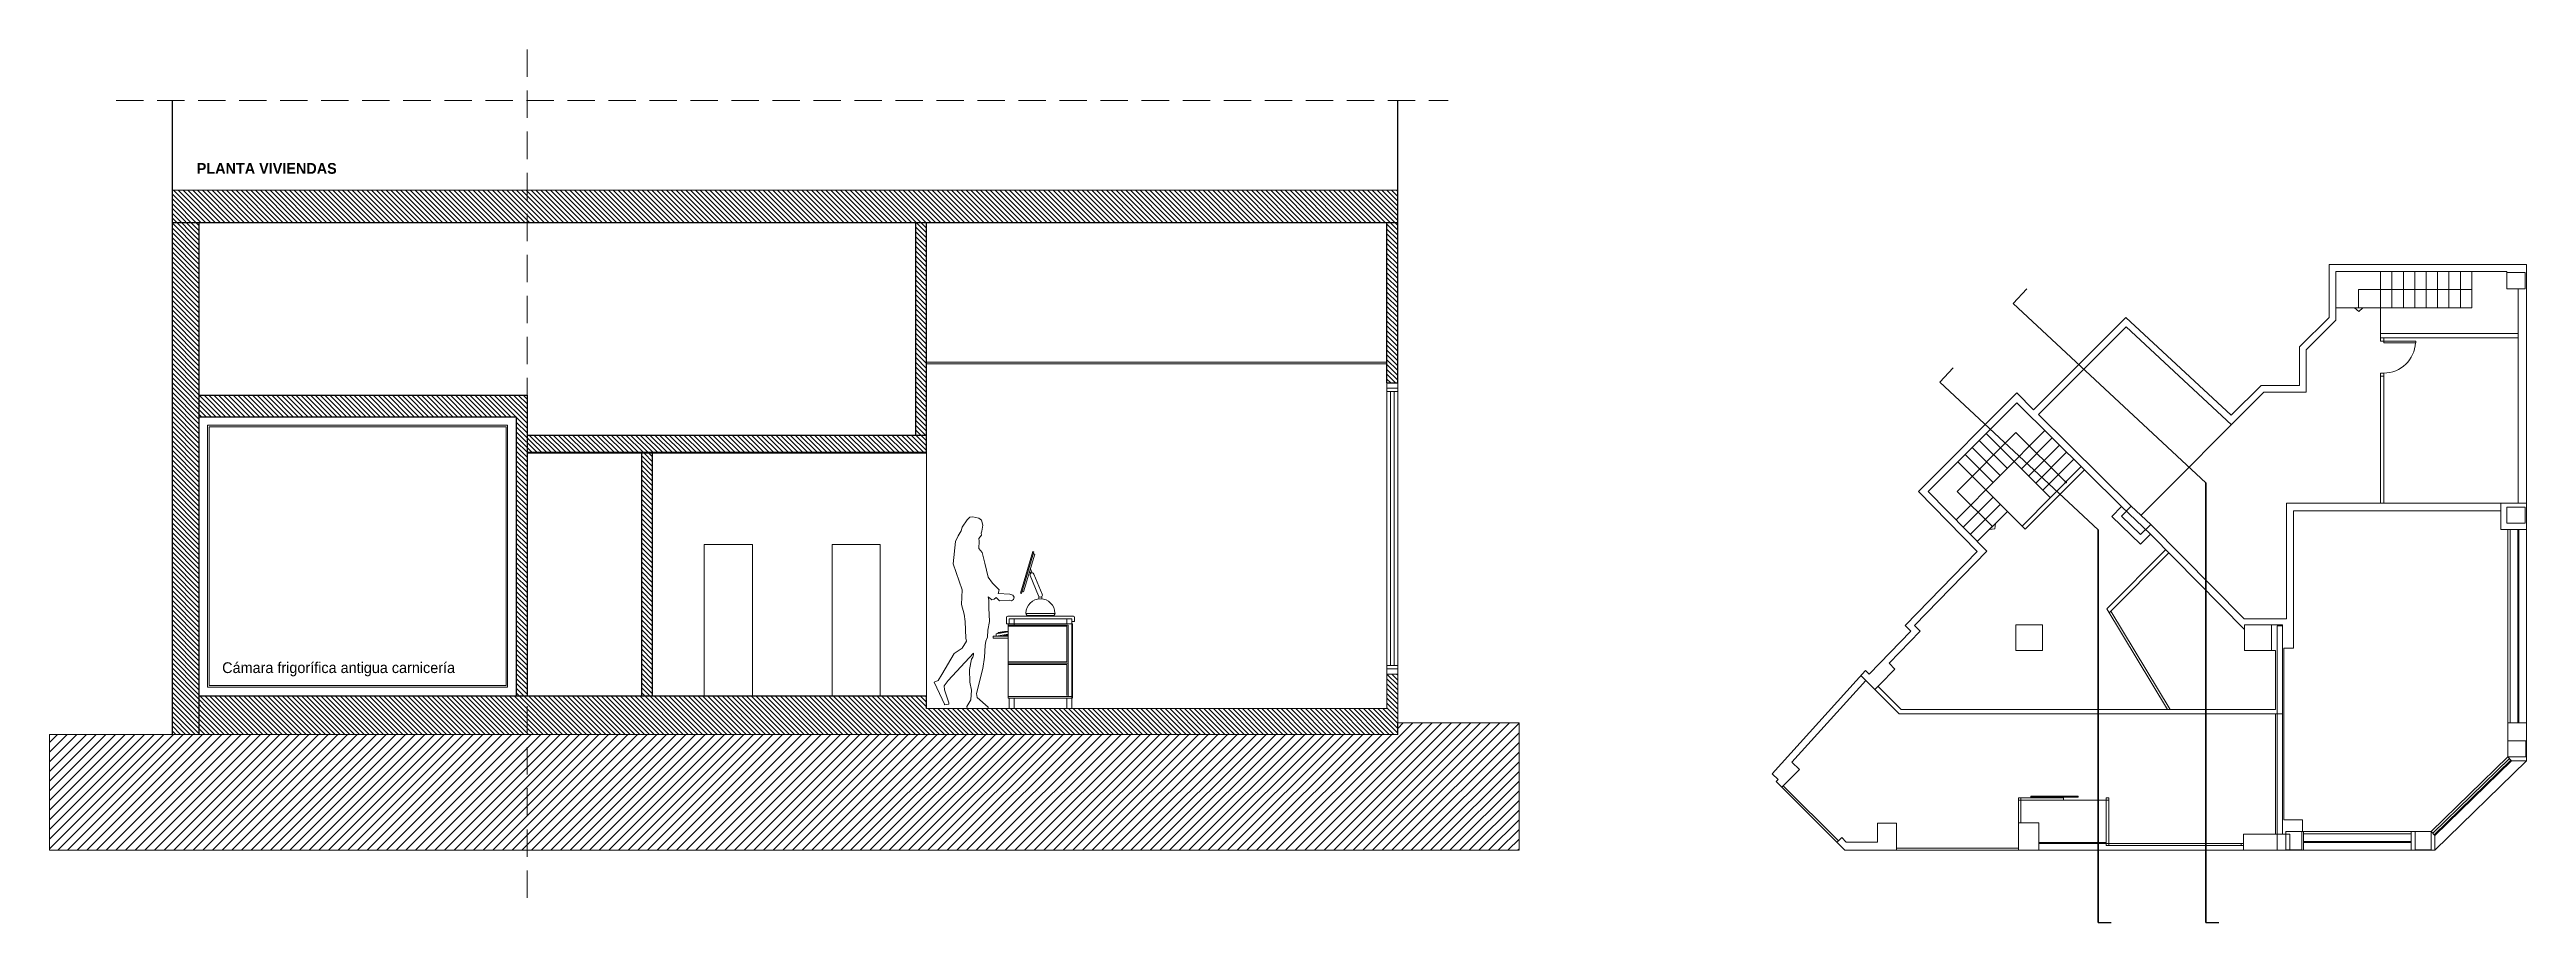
# Model space of a CAD drawing. Header units: millimetres. Extents: x -177 to 251, y 63 to 264.
# Drawn here: x 202.69 to 225.7, y 100.98 to 109.08 of the extents above; entities that cross this region are included whole.
import ezdxf

# ---------------------------------------------------------------- set-up
doc = ezdxf.new("R2010")
doc.units = ezdxf.units.MM
doc.header["$LTSCALE"] = 0.01
doc.linetypes.add('TRAZOS', pattern=[19.05, 12.7, -6.35])
doc.layers.get('0').update_dxf_attribs({"color": 2, "lineweight": 0})
for name, color, linetype, lineweight in [('ARQ_AUXILIARES', 4, 'Continuous', 0), ('ARQ_DISCONTINUAS', 6, 'TRAZOS', 5), ('ARQ_MOBILIARIO', 102, 'Continuous', 5), ('ARQ_PROYECCION', 3, 'Continuous', 9), ('ARQ_PROYECCION 1', 3, 'Continuous', 13), ('ARQ_PROYECCION 2', 5, 'Continuous', 5), ('ARQ_SECCION', 1, 'Continuous', 25), ('TEX_TEXTOS', 7, 'Continuous', 5)]:
    doc.layers.add(name, color=color, linetype=linetype, lineweight=lineweight)
doc.layers.add('ARQ_COTAS', color=7, linetype='Continuous', lineweight=5, true_color=0x581323)
doc.layers.get('ARQ_COTAS').off()
doc.styles.get("Standard").update_dxf_attribs({"font": 'GOTHIC.TTF'})

msp = doc.modelspace()

# ---------------------------------------------------------------- texts
at = {"layer": 'TEX_TEXTOS', "char_height": 0.1, "attachment_point": 1}
for s, width, insert in [('\\pi0.32522;{\\fCentury Gothic|b1|i0|c0|p34;PLANTA VIVIENDAS}', 1.89911, (203.732, 108.028)), ('\\pi0.21669;Cámara frigorífica antigua carnicería', 2.94019, (204.077, 103.393))]:
    msp.add_mtext_dynamic_manual_height_columns(s, width=width, gutter_width=12.5, heights=[1.347], dxfattribs=dict(at, insert=insert))

# ---------------------------------------------------------------- blocks, each defined once
blk = doc.blocks.new('FEWFWEFEWFFWEF')
h = blk.add_hatch()
h.set_pattern_fill('ANSI31', color=256, scale=0.1, angle=45, style=0)
h.set_pattern_definition([(90, (17.930634, 26.390706), (-0.0125, 2e-18), [])])
edge = h.paths.add_edge_path()
edge.add_line((31.652, 31.416), (31.402, 31.416))
edge.add_ellipse((31.419, 31.438), major_axis=(-0.0198, 0.0198), ratio=1, start_angle=95.4599, end_angle=135)
edge.add_line((31.419, 31.41), (31.634, 31.41))
edge.add_ellipse((31.634, 31.438), major_axis=(0.0198, 0.0198), ratio=1, start_angle=225, end_angle=264.5401)
for p, q in [((31.579, 31.985), (31.593, 31.989)), ((31.683, 31.637), (31.579, 31.985)), ((31.587, 32.008), (31.597, 32.011)), ((31.703, 31.622), (31.587, 32.008)), ((31.713, 31.625), (31.597, 32.011)), ((31.51, 31.613), (31.587, 31.801)), ((31.623, 31.787), (31.545, 31.599)), ((31.605, 31.813), (31.619, 31.849)), ((31.619, 31.807), (31.626, 31.826)), ((31.515, 31.571), (31.515, 31.592)), ((31.541, 31.571), (31.541, 31.592)), ((31.697, 31.641), (31.683, 31.637)), ((31.713, 31.625), (31.703, 31.622)), ((31.391, 31.436), (31.662, 31.436)), ((31.402, 31.416), (31.652, 31.416)), ((31.419, 31.41), (31.634, 31.41))]:
    blk.add_line(p, q)
for centre, radius, start, end in [((31.605, 31.794), 0.0192, 337.6472, 157.6472), ((31.527, 31.436), 0.135, 0.8343, 179.1657), ((31.528, 31.606), 0.0192, 157.6472, 337.6472), ((31.419, 31.438), 0.0279, 179.1657, 270), ((31.634, 31.438), 0.0279, 270, 0.8343)]:
    blk.add_arc(centre, radius, start, end)
blk = doc.blocks.new('ylyfl')
at = {"layer": 'ARQ_MOBILIARIO'}
for p, q in [((205.364, 72.566), (205.378, 72.612)), ((205.373, 72.511), (205.364, 72.566)), ((205.373, 72.511), (205.38, 72.494)), ((205.401, 72.632), (205.378, 72.612)), ((205.38, 72.494), (205.378, 72.475)), ((205.378, 72.475), (205.401, 72.443)), ((205.456, 72.644), (205.401, 72.632)), ((205.484, 72.641), (205.456, 72.644)), ((205.484, 72.641), (205.509, 72.617)), ((205.509, 72.617), (205.556, 72.548)), ((205.556, 72.548), (205.565, 72.513)), ((205.565, 72.513), (205.593, 72.469)), ((205.37, 72.314), (205.347, 72.213)), ((205.4, 72.35), (205.37, 72.314)), ((205.401, 72.443), (205.399, 72.417)), ((205.399, 72.417), (205.4, 72.35)), ((205.593, 72.469), (205.618, 72.416)), ((205.618, 72.416), (205.641, 72.208)), ((205.214, 71.966), (205.276, 72.029)), ((205.315, 72.083), (205.276, 72.029)), ((205.347, 72.213), (205.315, 72.083)), ((205.641, 72.208), (205.555, 71.968)), ((205.073, 71.899), (205.085, 71.916)), ((205.08, 71.876), (205.073, 71.899)), ((205.097, 71.865), (205.08, 71.876)), ((205.085, 71.916), (205.112, 71.927)), ((205.112, 71.871), (205.097, 71.865)), ((205.112, 71.927), (205.223, 71.934)), ((205.209, 71.865), (205.112, 71.871)), ((205.241, 71.897), (205.209, 71.865)), ((205.223, 71.934), (205.214, 71.966)), ((205.258, 71.879), (205.241, 71.897)), ((205.282, 71.873), (205.258, 71.879)), ((205.282, 71.873), (205.314, 71.903)), ((205.302, 71.673), (205.307, 71.8)), ((205.307, 71.871), (205.314, 71.903)), ((205.307, 71.8), (205.307, 71.871)), ((205.562, 71.83), (205.538, 71.74)), ((205.555, 71.968), (205.562, 71.83)), ((205.319, 71.592), (205.302, 71.673)), ((205.321, 71.526), (205.319, 71.592)), ((205.527, 71.673), (205.523, 71.519)), ((205.538, 71.74), (205.527, 71.673)), ((205.337, 71.491), (205.321, 71.526)), ((205.344, 71.449), (205.337, 71.491)), ((205.348, 71.343), (205.344, 71.449)), ((205.365, 71.237), (205.348, 71.343)), ((205.451, 71.363), (205.45, 71.378)), ((205.45, 71.378), (205.685, 71.124)), ((205.458, 71.342), (205.451, 71.363)), ((205.468, 71.324), (205.458, 71.342)), ((205.489, 71.228), (205.468, 71.324)), ((205.523, 71.519), (205.516, 71.489)), ((205.516, 71.489), (205.555, 71.424)), ((205.555, 71.424), (205.632, 71.376)), ((205.632, 71.376), (205.744, 71.18)), ((205.422, 71.005), (205.365, 71.237)), ((205.485, 71.108), (205.471, 71.034)), ((205.489, 71.228), (205.485, 71.108)), ((205.724, 71.074), (205.685, 71.124)), ((205.815, 71.109), (205.718, 70.899)), ((205.744, 71.18), (205.779, 71.124)), ((205.779, 71.124), (205.815, 71.109)), ((205.314, 70.864), (205.316, 70.878)), ((205.344, 70.864), (205.314, 70.864)), ((205.316, 70.878), (205.416, 70.968)), ((205.509, 70.864), (205.344, 70.864)), ((205.416, 70.968), (205.422, 71.005)), ((205.471, 71.034), (205.477, 70.945)), ((205.477, 70.945), (205.512, 70.885)), ((205.512, 70.885), (205.509, 70.864)), ((205.68, 70.906), (205.681, 70.919)), ((205.68, 70.906), (205.722, 70.898)), ((205.681, 70.919), (205.721, 71.039)), ((205.721, 71.039), (205.724, 71.074))]:
    blk.add_line(p, q, dxfattribs=at)

# ---------------------------------------------------------------- hatches: boundary and pattern name
at = {"layer": 'ARQ_AUXILIARES', "true_color": 0xcfcfcf}
h = msp.add_hatch(dxfattribs=at)
h.set_pattern_fill('LINE', color=254, scale=0.01, angle=315)
h.paths.add_polyline_path([(204.078, 107.475), (203.828, 107.475), (203.828, 102.724), (204.078, 102.724)])
h.paths.add_polyline_path([(207.125, 107.775), (203.828, 107.775), (203.828, 107.475), (207.125, 107.475)])
h.paths.add_polyline_path([(215.212, 107.775), (207.125, 107.775), (207.125, 107.475), (215.212, 107.475)])
h.paths.add_polyline_path([(215.212, 107.475), (215.112, 107.475), (215.112, 105.987), (215.212, 105.987)])
h.paths.add_polyline_path([(210.837, 107.475), (210.737, 107.475), (210.737, 105.503), (210.837, 105.503)])
h.paths.add_polyline_path([(207.125, 105.873), (204.078, 105.873), (204.078, 105.673), (207.025, 105.673), (207.025, 103.083), (207.125, 103.083)])
h.paths.add_polyline_path([(210.837, 105.503), (207.125, 105.503), (207.125, 105.343), (210.837, 105.343)])
h.paths.add_polyline_path([(208.291, 105.333), (208.191, 105.333), (208.191, 103.083), (208.291, 103.083)])
h.paths.add_polyline_path([(207.125, 103.083), (204.078, 103.083), (204.078, 102.724), (207.125, 102.724)])
h.paths.add_polyline_path([(210.837, 103.083), (207.125, 103.083), (207.125, 102.724), (215.212, 102.724), (215.212, 102.831), (215.212, 103.283), (215.112, 103.283), (215.112, 102.963), (212.186, 102.963), (212.186, 102.963), (212.14, 102.963), (211.649, 102.963), (211.649, 102.963), (211.604, 102.963), (210.837, 102.963)])
h = msp.add_hatch(dxfattribs=at)
h.set_pattern_fill('LINE', color=254, scale=0.02, angle=45)
h.paths.add_polyline_path([(207.125, 102.724), (202.69, 102.724), (202.69, 101.648), (207.125, 101.648)])
h.paths.add_polyline_path([(216.339, 102.831), (215.212, 102.831), (215.212, 102.724), (207.125, 102.724), (207.125, 101.648), (216.339, 101.648)])

# ---------------------------------------------------------------- linework, layer by layer
at = {"layer": 'ARQ_DISCONTINUAS', "ltscale": 2}
for p, q in [((207.125, 109.081), (207.125, 101.17)), ((203.309, 108.608), (215.68, 108.608))]:
    msp.add_line(p, q, dxfattribs=at)
at = {"layer": 'ARQ_MOBILIARIO', "ltscale": 10}
for p, q in [((211.58, 103.751), (211.58, 103.81)), ((212.2, 103.82), (211.59, 103.82)), ((212.186, 103.796), (211.604, 103.796)), ((211.604, 103.796), (211.604, 103.751)), ((211.649, 103.796), (211.649, 103.739)), ((212.14, 103.796), (212.14, 103.751)), ((212.186, 103.771), (212.21, 103.771)), ((212.21, 103.771), (212.21, 103.81)), ((211.455, 103.636), (211.455, 103.616)), ((211.455, 103.636), (211.595, 103.636)), ((211.455, 103.616), (211.595, 103.616)), ((211.482, 103.658), (211.595, 103.675)), ((211.482, 103.636), (211.482, 103.658)), ((211.595, 103.653), (211.482, 103.636)), ((211.497, 103.661), (211.501, 103.669)), ((211.536, 103.666), (211.497, 103.661)), ((211.52, 103.671), (211.501, 103.669)), ((211.501, 103.669), (211.517, 103.669)), ((211.517, 103.663), (211.576, 103.672)), ((211.521, 103.672), (211.517, 103.663)), ((211.517, 103.669), (211.517, 103.663)), ((211.517, 103.642), (211.517, 103.636)), ((211.518, 103.636), (211.518, 103.642)), ((211.519, 103.642), (211.519, 103.636)), ((211.536, 103.672), (211.521, 103.672)), ((211.521, 103.664), (211.522, 103.664)), ((211.522, 103.664), (211.522, 103.664)), ((211.522, 103.636), (211.522, 103.642)), ((211.523, 103.664), (211.523, 103.664)), ((211.524, 103.643), (211.524, 103.636)), ((211.525, 103.665), (211.525, 103.664)), ((211.529, 103.665), (211.526, 103.665)), ((211.527, 103.665), (211.527, 103.664)), ((211.541, 103.675), (211.536, 103.666)), ((211.536, 103.666), (211.536, 103.672)), ((211.56, 103.678), (211.541, 103.675)), ((211.556, 103.675), (211.541, 103.675)), ((211.595, 103.646), (211.548, 103.646)), ((211.56, 103.678), (211.556, 103.669)), ((211.556, 103.669), (211.556, 103.675)), ((211.558, 103.648), (211.595, 103.648)), ((211.576, 103.678), (211.56, 103.678)), ((211.58, 103.68), (211.576, 103.672)), ((211.576, 103.672), (211.576, 103.678)), ((211.576, 103.672), (211.576, 103.672)), ((211.58, 103.751), (212.192, 103.751)), ((211.595, 103.68), (211.58, 103.68)), ((212.152, 103.739), (212.152, 103.074)), ((212.192, 103.061), (212.192, 103.751))]:
    msp.add_line(p, q, dxfattribs=at)
at = {"layer": 'ARQ_MOBILIARIO'}
for points in [[(208.769, 104.485), (209.218, 104.485), (209.218, 103.083), (208.769, 103.083)], [(209.958, 104.485), (210.406, 104.485), (210.406, 103.083), (209.958, 103.083)]]:
    msp.add_lwpolyline(points, close=True, dxfattribs=at)
at = {"layer": 'ARQ_MOBILIARIO', "ltscale": 10}
for points in [[(212.186, 103.796), (212.186, 102.963), (212.14, 102.963), (212.14, 103.061)], [(212.19, 103.061), (211.595, 103.061), (211.595, 103.751)], [(211.595, 103.739), (212.152, 103.739)], [(211.595, 103.398), (212.14, 103.398), (212.14, 103.727), (211.595, 103.727)], [(211.595, 103.386), (212.152, 103.386)], [(212.14, 103.086), (212.14, 103.374), (211.595, 103.374)], [(211.595, 103.074), (212.186, 103.074)], [(211.649, 103.061), (211.649, 102.963), (211.604, 102.963), (211.604, 103.061)]]:
    msp.add_lwpolyline(points, dxfattribs=at)
for centre, start, end in [((211.59, 103.81), 90, 180), ((212.2, 103.81), 0, 90)]:
    msp.add_arc(centre, 0.01, start, end, dxfattribs=at)
at = {"layer": 'ARQ_PROYECCION', "ltscale": 0.5}
for p, q in [((223.863, 107.086), (225.697, 107.086)), ((223.863, 106.595), (223.863, 107.086)), ((225.515, 107.022), (223.926, 107.022)), ((223.926, 107.022), (223.926, 106.569)), ((224.341, 107.022), (224.341, 106.374)), ((224.447, 106.684), (224.447, 107.022)), ((224.553, 106.684), (224.553, 107.022)), ((224.659, 106.684), (224.659, 107.022)), ((224.765, 106.684), (224.765, 107.022)), ((224.871, 106.684), (224.871, 107.022)), ((224.977, 106.684), (224.977, 107.022)), ((225.083, 106.684), (225.083, 107.022)), ((225.188, 106.684), (225.188, 107.022)), ((225.515, 106.861), (225.515, 107.022)), ((225.684, 107.01), (225.515, 107.01)), ((225.684, 106.861), (225.684, 107.01)), ((225.697, 102.478), (225.697, 107.086)), ((225.188, 106.853), (224.137, 106.853)), ((224.137, 106.853), (224.137, 106.684)), ((225.515, 106.861), (225.684, 106.861)), ((225.62, 104.871), (225.62, 106.861)), ((221.119, 105.737), (221.976, 106.595)), ((221.976, 106.595), (222.954, 105.686)), ((223.588, 106.32), (223.863, 106.595)), ((223.651, 106.294), (223.926, 106.569)), ((225.188, 106.684), (223.926, 106.684)), ((224.098, 106.684), (224.139, 106.651)), ((224.139, 106.651), (224.176, 106.684)), ((221.164, 105.692), (221.977, 106.506)), ((221.977, 106.506), (222.956, 105.598)), ((223.588, 105.964), (223.588, 106.32)), ((223.651, 106.294), (223.651, 105.9)), ((225.62, 106.446), (224.341, 106.446)), ((225.62, 106.404), (224.341, 106.404)), ((224.341, 106.374), (224.668, 106.374)), ((224.371, 106.404), (224.371, 106.36)), ((224.371, 106.36), (224.668, 106.36)), ((224.668, 106.36), (224.668, 106.374)), ((224.341, 104.871), (224.341, 106.078)), ((224.341, 106.078), (224.371, 106.078)), ((224.371, 104.871), (224.371, 106.078)), ((220.962, 105.893), (220.049, 104.977)), ((221.119, 105.737), (220.962, 105.893)), ((222.115, 104.757), (223.257, 105.9)), ((222.954, 105.686), (223.231, 105.964)), ((223.231, 105.964), (223.588, 105.964)), ((223.651, 105.9), (223.257, 105.9)), ((224.371, 106.048), (224.341, 106.048)), ((220.962, 105.803), (220.139, 104.977)), ((221.935, 104.84), (220.962, 105.803)), ((222.024, 104.841), (221.164, 105.692)), ((220.398, 104.714), (221.224, 105.544)), ((220.409, 104.979), (220.955, 105.527)), ((220.808, 105.126), (220.547, 105.387)), ((220.875, 105.193), (220.613, 105.453)), ((221.274, 104.923), (220.677, 105.517)), ((221.417, 105.066), (220.955, 105.527)), ((221.005, 105.19), (221.291, 105.477)), ((221.073, 105.123), (221.359, 105.41)), ((221.041, 104.628), (220.414, 105.253)), ((220.744, 105.061), (220.482, 105.322)), ((221.011, 104.658), (221.561, 105.21)), ((221.041, 104.628), (221.591, 105.18)), ((221.139, 105.057), (221.425, 105.345)), ((221.205, 104.991), (221.491, 105.279)), ((220.049, 104.977), (220.595, 104.423)), ((220.139, 104.977), (220.684, 104.424)), ((220.736, 104.653), (220.409, 104.979)), ((220.464, 104.647), (220.742, 104.926)), ((220.531, 104.579), (220.809, 104.859)), ((220.596, 104.513), (220.876, 104.793)), ((221.846, 104.747), (221.935, 104.84)), ((222.111, 104.489), (221.846, 104.747)), ((222.206, 104.583), (221.935, 104.84)), ((221.935, 104.84), (221.935, 104.84)), ((221.936, 104.748), (222.024, 104.841)), ((222.111, 104.578), (221.936, 104.748)), ((222.207, 104.673), (222.024, 104.841)), ((222.024, 104.841), (222.024, 104.841)), ((225.697, 104.871), (223.469, 104.871)), ((223.469, 104.871), (223.469, 103.795)), ((223.533, 104.799), (223.533, 103.524)), ((223.533, 104.799), (225.459, 104.799)), ((225.459, 104.871), (225.459, 104.625)), ((225.684, 104.832), (225.515, 104.832)), ((225.515, 104.832), (225.515, 104.684)), ((225.515, 104.684), (225.684, 104.684)), ((225.684, 104.684), (225.684, 104.832)), ((222.207, 104.673), (222.111, 104.578)), ((222.206, 104.583), (222.111, 104.489)), ((223.079, 103.698), (222.206, 104.583)), ((222.206, 104.583), (222.206, 104.583)), ((223.073, 103.795), (222.207, 104.673)), ((222.207, 104.673), (222.207, 104.673)), ((225.459, 104.625), (225.697, 104.625)), ((225.523, 104.625), (225.523, 102.516)), ((225.544, 104.625), (225.544, 102.83)), ((225.616, 104.625), (225.616, 102.83)), ((225.625, 104.625), (225.625, 102.83)), ((220.595, 104.423), (219.925, 103.735)), ((220.684, 104.424), (220.013, 103.735)), ((222.347, 104.44), (221.798, 103.889)), ((222.379, 104.411), (221.821, 103.851)), ((221.798, 103.889), (222.363, 102.955)), ((221.836, 103.867), (222.388, 102.955)), ((223.469, 103.795), (223.073, 103.795)), ((219.977, 103.681), (219.59, 103.284)), ((220.066, 103.681), (219.776, 103.384)), ((219.925, 103.735), (219.977, 103.681)), ((220.013, 103.735), (220.066, 103.681)), ((223.079, 103.742), (223.431, 103.742)), ((223.38, 101.648), (223.38, 103.732)), ((223.431, 103.732), (223.38, 103.732)), ((223.431, 103.742), (223.431, 101.796)), ((219.558, 103.316), (218.69, 102.359)), ((219.59, 103.284), (219.558, 103.316)), ((219.829, 103.329), (219.689, 103.186)), ((219.776, 103.384), (219.829, 103.329)), ((223.367, 103.501), (223.367, 102.955)), ((223.533, 103.524), (223.444, 103.524)), ((223.444, 103.524), (223.444, 101.932)), ((219.56, 103.224), (218.873, 102.467)), ((219.871, 102.913), (219.515, 103.269)), ((219.689, 103.186), (219.643, 103.141)), ((219.889, 102.955), (219.673, 103.171)), ((219.871, 102.913), (223.431, 102.913)), ((223.367, 102.955), (219.889, 102.955)), ((223.367, 102.913), (223.367, 101.796)), ((225.523, 102.83), (225.697, 102.83)), ((225.692, 102.665), (225.523, 102.665)), ((225.692, 102.516), (225.692, 102.665)), ((218.943, 102.397), (218.794, 102.247)), ((218.873, 102.467), (218.943, 102.397)), ((224.812, 101.822), (225.523, 102.516)), ((224.826, 101.807), (225.538, 102.501)), ((224.84, 101.791), (225.551, 102.485)), ((224.846, 101.648), (225.697, 102.478)), ((224.846, 101.785), (225.557, 102.478)), ((225.523, 102.516), (225.692, 102.516)), ((225.557, 102.478), (225.523, 102.516)), ((225.697, 102.478), (225.557, 102.478)), ((218.69, 102.359), (218.745, 102.304)), ((218.745, 102.304), (218.728, 102.286)), ((218.728, 102.286), (218.78, 102.234)), ((221.397, 102.135), (220.979, 102.135)), ((221.816, 102.114), (220.979, 102.114)), ((221, 102.135), (221, 101.902)), ((221.397, 102.114), (221.397, 102.135)), ((221.816, 102.135), (221.794, 102.135)), ((221.816, 101.693), (221.816, 102.135)), ((223.444, 101.932), (223.617, 101.932)), ((223.617, 101.932), (223.617, 101.822)), ((219.292, 101.722), (219.366, 101.648)), ((219.306, 101.735), (219.336, 101.765)), ((219.336, 101.765), (219.378, 101.723)), ((219.67, 101.723), (219.378, 101.723)), ((219.844, 101.901), (219.67, 101.901)), ((219.67, 101.901), (219.67, 101.723)), ((219.844, 101.65), (219.844, 101.901)), ((221.794, 101.72), (221.166, 101.72)), ((223.067, 101.712), (221.166, 101.712)), ((223.046, 101.693), (223.046, 101.712)), ((223.499, 101.796), (223.067, 101.796)), ((223.067, 101.796), (223.067, 101.648)), ((223.609, 101.822), (223.461, 101.822)), ((223.461, 101.822), (223.461, 101.652)), ((223.499, 101.796), (223.499, 101.648)), ((223.609, 101.652), (223.609, 101.822)), ((223.617, 101.822), (224.812, 101.822)), ((223.626, 101.822), (223.626, 101.648)), ((224.626, 101.801), (223.626, 101.801)), ((224.626, 101.729), (223.626, 101.729)), ((224.626, 101.72), (223.626, 101.72)), ((224.626, 101.648), (224.626, 101.822)), ((224.663, 101.822), (224.663, 101.652)), ((224.846, 101.785), (224.811, 101.821)), ((224.812, 101.652), (224.812, 101.822)), ((224.846, 101.648), (224.846, 101.785)), ((219.844, 101.65), (219.366, 101.648)), ((223.461, 101.652), (223.609, 101.652)), ((224.663, 101.652), (224.812, 101.652))]:
    msp.add_line(p, q, dxfattribs=at)
at = {"layer": 'ARQ_PROYECCION'}
for p, q in [((215.112, 103.283), (215.112, 105.987)), ((215.112, 105.937), (215.212, 105.937)), ((215.112, 105.907), (215.212, 105.907)), ((215.212, 103.283), (215.212, 105.987)), ((215.112, 103.363), (215.212, 103.363)), ((215.112, 103.333), (215.212, 103.333)), ((215.112, 103.283), (215.212, 103.283))]:
    msp.add_line(p, q, dxfattribs=at)
at = {"layer": 'ARQ_PROYECCION', "lineweight": 0}
msp.add_lwpolyline([(218.728, 102.286), (219.366, 101.648), (224.846, 101.648), (225.697, 102.478), (225.697, 107.086)], dxfattribs=at)
at = {"layer": 'ARQ_PROYECCION'}
for points in [[(215.112, 106.178), (210.837, 106.178)], [(215.112, 106.163), (210.837, 106.163)]]:
    msp.add_lwpolyline(points, dxfattribs=at)
at = {"layer": 'ARQ_PROYECCION', "ltscale": 0.5}
for points in [[(220.76, 104.631), (220.764, 104.68), (220.708, 104.625)], [(220.953, 103.742), (221.201, 103.742), (221.201, 103.501), (220.953, 103.501)], [(221.532, 102.142), (221.094, 102.142), (221.094, 102.15), (221.532, 102.15)]]:
    msp.add_lwpolyline(points, close=True, dxfattribs=at)
for points in [[(223.367, 103.501), (223.079, 103.501), (223.079, 103.742)], [(223.327, 103.742), (223.327, 103.501)], [(218.794, 102.247), (219.306, 101.735), (219.292, 101.722), (218.78, 102.234), (218.794, 102.247)], [(224.846, 101.648), (220.979, 101.648), (220.979, 102.135)], [(223.067, 101.693), (221.794, 101.693), (221.794, 102.135)], [(220.979, 101.902), (221.166, 101.902), (221.166, 101.648)], [(219.844, 101.669), (220.979, 101.668)], [(220.979, 101.648), (219.844, 101.65)]]:
    msp.add_lwpolyline(points, dxfattribs=at)
msp.add_circle((221.417, 105.066), 0.00847, dxfattribs=at)
msp.add_arc((224.371, 106.374), 0.296, 270, 357.1376, dxfattribs=at)
at = {"layer": 'ARQ_PROYECCION 1'}
msp.add_line((207.125, 105.333), (210.837, 105.333), dxfattribs=at)
for points in [[(204.158, 103.163), (206.945, 103.163), (206.945, 105.593), (204.158, 105.593)], [(204.173, 103.178), (206.93, 103.178), (206.93, 105.578), (204.173, 105.578)]]:
    msp.add_lwpolyline(points, close=True, dxfattribs=at)
at = {"layer": 'ARQ_PROYECCION 2'}
for p, q in [((203.828, 107.775), (215.212, 107.775)), ((215.145, 103.363), (215.145, 105.907)), ((215.179, 103.363), (215.179, 105.907)), ((210.837, 105.333), (210.837, 103.083))]:
    msp.add_line(p, q, dxfattribs=at)
at = {"layer": 'ARQ_SECCION'}
for p, q in [((203.828, 108.608), (203.828, 102.724)), ((215.212, 107.475), (215.212, 108.608)), ((203.828, 107.475), (215.212, 107.475)), ((204.078, 107.475), (204.078, 102.724)), ((210.737, 105.503), (210.737, 107.475)), ((210.837, 105.333), (210.837, 107.475)), ((215.112, 105.987), (215.112, 107.475)), ((215.212, 105.987), (215.212, 107.475)), ((220.93, 106.725), (221.055, 106.859)), ((220.248, 105.994), (220.373, 106.127)), ((204.078, 105.873), (207.125, 105.873)), ((207.125, 105.873), (207.125, 103.083)), ((215.112, 105.987), (215.212, 105.987)), ((204.078, 105.673), (207.025, 105.673)), ((207.025, 105.673), (207.025, 103.083)), ((207.125, 105.503), (210.837, 105.503)), ((207.125, 105.343), (210.837, 105.343)), ((208.191, 103.083), (208.191, 105.343)), ((208.291, 103.083), (208.291, 105.343)), ((204.078, 103.083), (210.837, 103.083)), ((210.837, 102.963), (210.837, 103.083)), ((215.212, 102.724), (215.212, 102.831)), ((221.717, 100.978), (221.839, 100.978)), ((222.717, 100.978), (222.839, 100.978))]:
    msp.add_line(p, q, dxfattribs=at)
at = {"layer": 'ARQ_SECCION', "lineweight": 35}
for points in [[(220.93, 106.725), (222.717, 105.058), (222.717, 100.978)], [(220.248, 105.994), (221.717, 104.624), (221.717, 100.978)]]:
    msp.add_lwpolyline(points, dxfattribs=at)
at = {"layer": 'ARQ_SECCION', "lineweight": 0}
msp.add_lwpolyline([(204.078, 103.083), (207.025, 103.083), (207.025, 105.673), (204.078, 105.673)], close=True, dxfattribs=at)
for points in [[(215.212, 102.831), (215.212, 103.283), (215.112, 103.283), (215.112, 102.963), (210.837, 102.963)], [(215.212, 102.831), (216.339, 102.831), (216.339, 101.648), (202.69, 101.648), (202.69, 102.724), (215.212, 102.724)]]:
    msp.add_lwpolyline(points, dxfattribs=at)

# ---------------------------------------------------------------- block references
at = {"layer": 'ARQ_COTAS', "lineweight": 0, "xscale": -1}
msp.add_blockref('ylyfl', (416.723, 32.099), dxfattribs=at)
at = {"layer": 'ARQ_MOBILIARIO', "ltscale": 10, "xscale": -1}
msp.add_blockref('FEWFWEFEWFFWEF', (243.421, 72.411), dxfattribs=at)

msp.set_redraw_order([(e.dxf.handle, doc.entitydb.next_handle()) for e in msp.query("TEXT MTEXT ATTDEF DIMENSION ARC_DIMENSION")])  # texts and dimensions are drawn at this point

doc.saveas('drawing.dxf')
